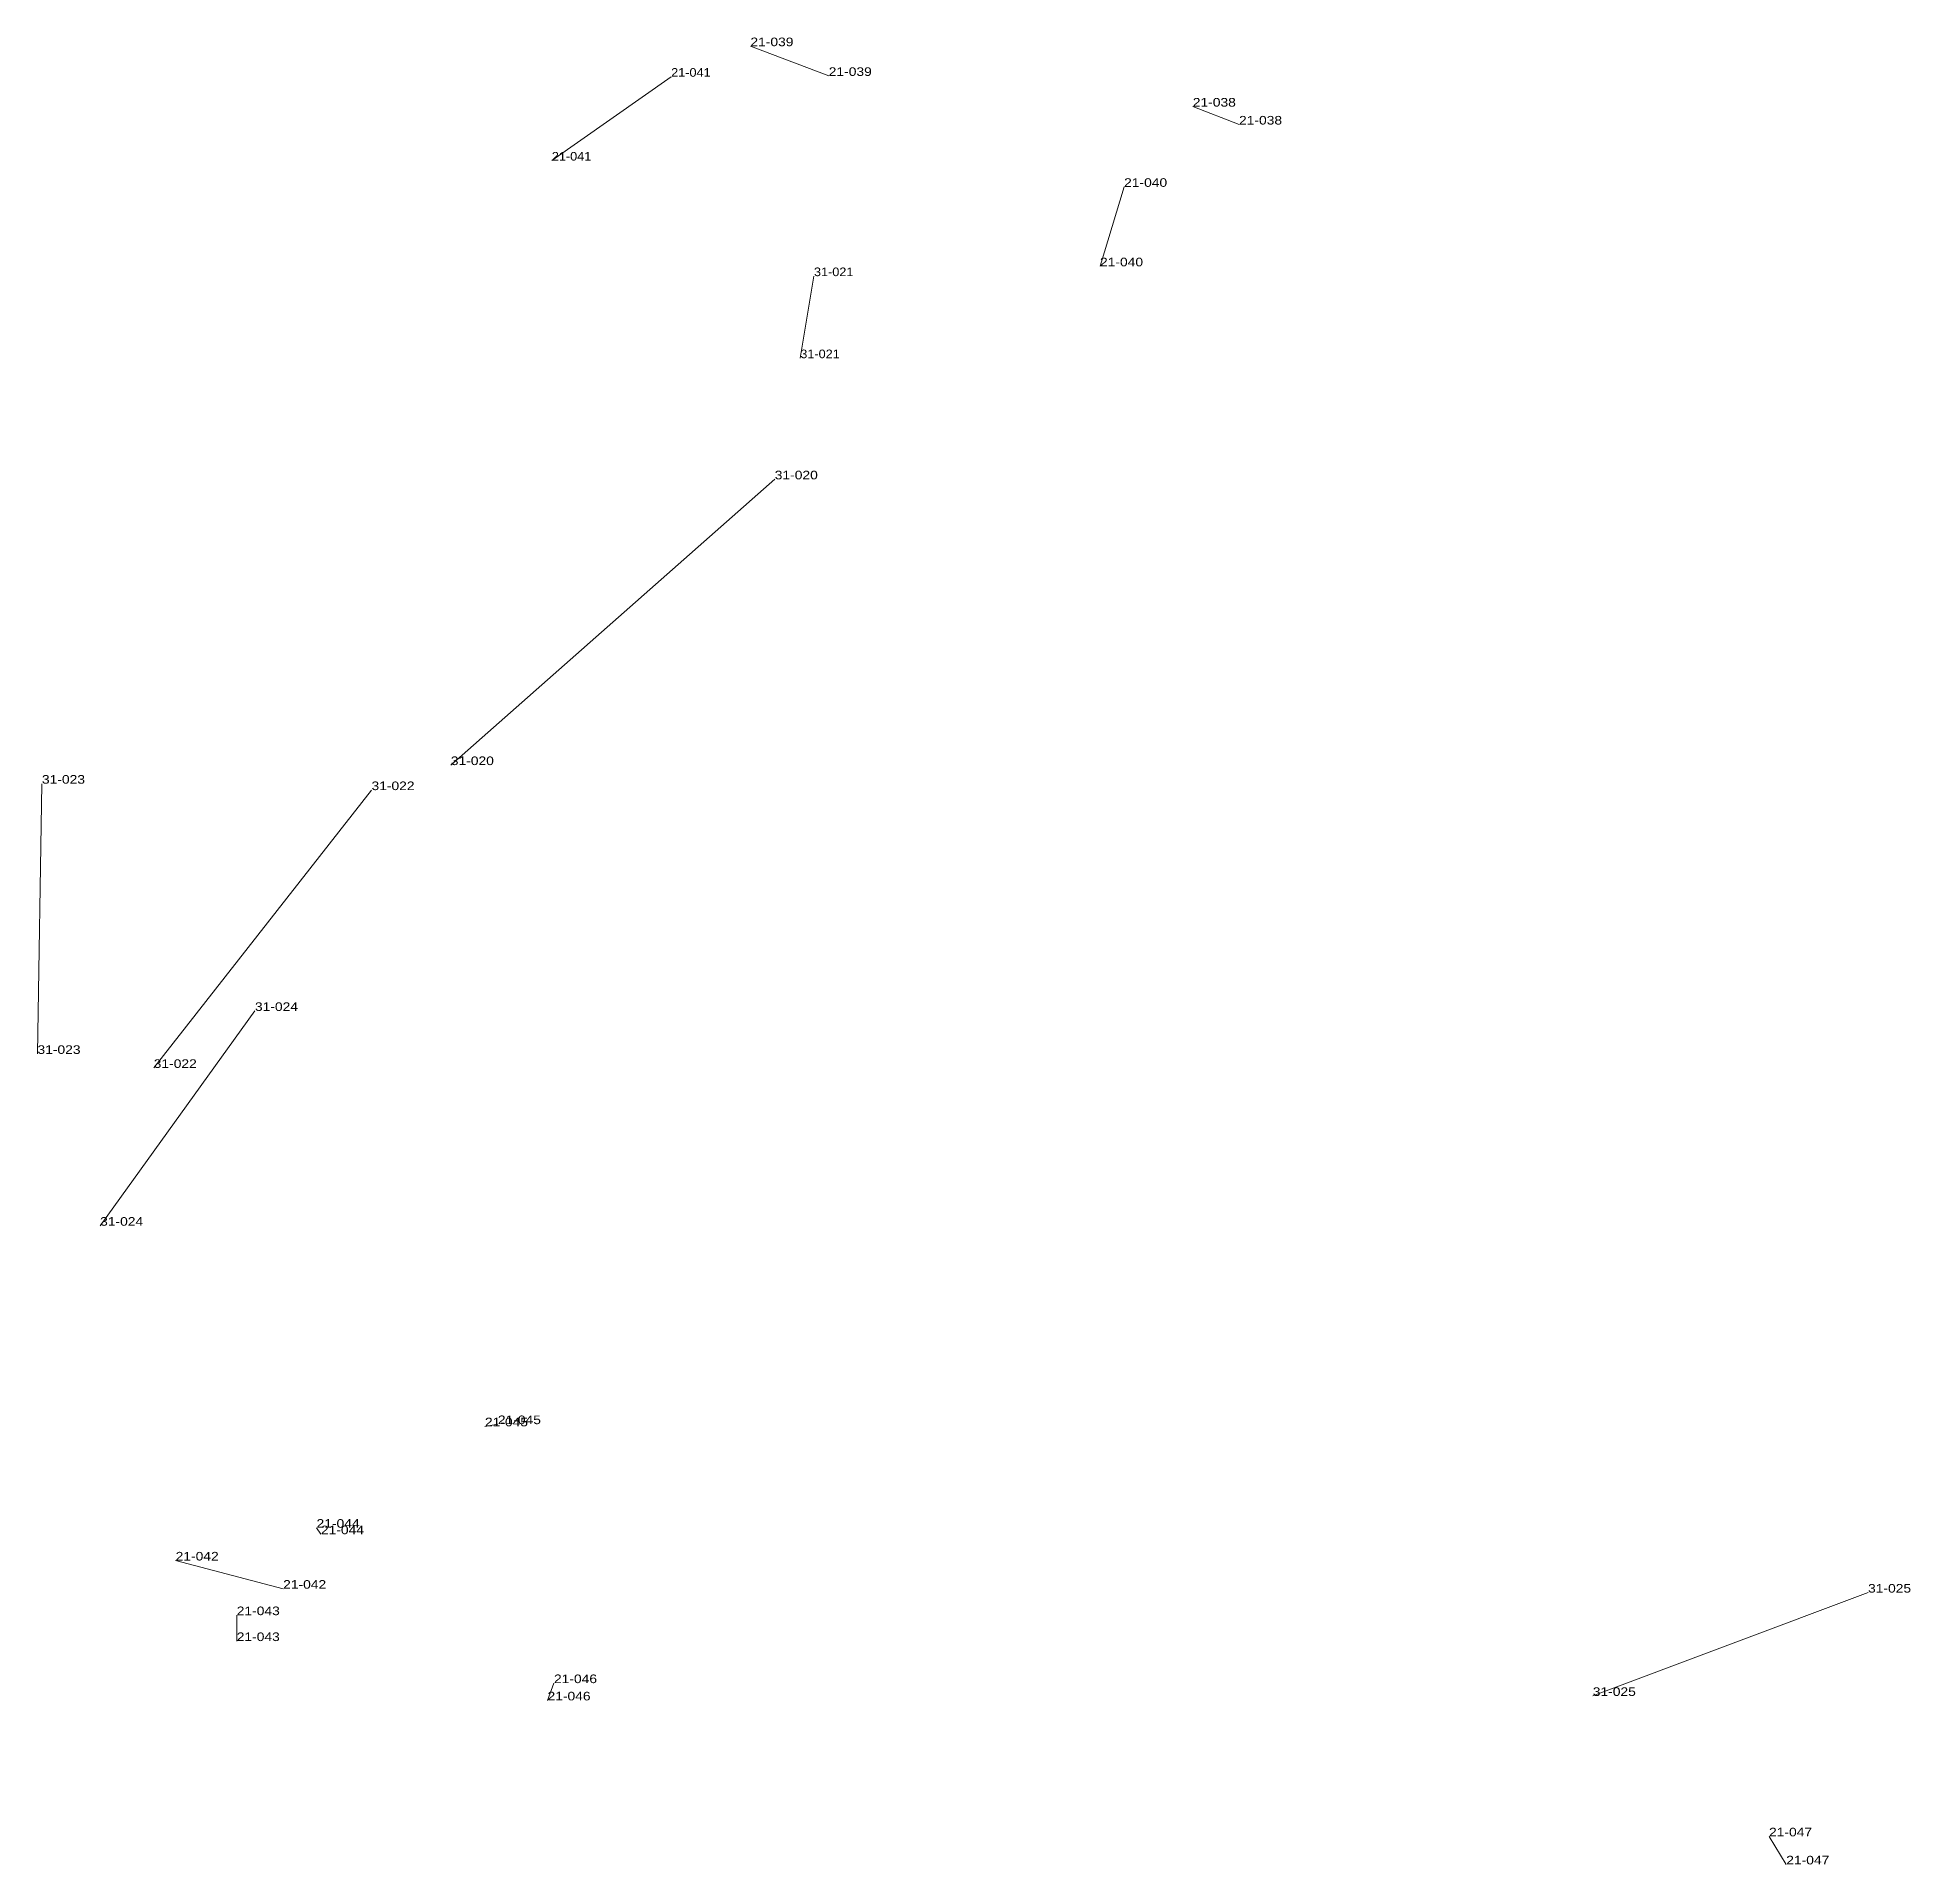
# Model space of a CAD drawing. Header units: metres. Extents: x 571156 to 607184, y 703608 to 727431.
# Drawn here: x 594729.7 to 595164.3, y 710038.9 to 710462.9 of the extents above; entities that cross this region are included whole.
import ezdxf

# ---------------------------------------------------------------- set-up
doc = ezdxf.new("R2010")
doc.units = ezdxf.units.M
doc.header["$LTSCALE"] = 0.8
doc.layers.add('60', color=7, linetype='Continuous', lineweight=13)
doc.layers.add('61', color=7, linetype='Continuous')

msp = doc.modelspace()

# ---------------------------------------------------------------- texts
at = {"layer": '60'}
for s, width, p in [('21-039', 1.2, (594895.09, 710460.84)), ('21-038', 1.2, (594997.75, 710446.82)), ('21-041', 1.1, (594849.01, 710434.3)), ('21-040', 1.2, (594976.22, 710409.76)), ('31-021', 1.1, (594909.84, 710407.48)), ('31-020', 1.2, (594825.57, 710294.02)), ('31-023', 1.2, (594730.69, 710289.7)), ('31-022', 1.2, (594807.16, 710288.21)), ('31-024', 1.2, (594780.12, 710236.96)), ('21-045', 1.2, (594836.49, 710141.08)), ('21-044', 1.2, (594795.43, 710115.53)), ('21-042', 1.2, (594786.66, 710102.89)), ('31-025', 1.2, (595154.45, 710101.98)), ('21-043', 1.2, (594775.89, 710090.74)), ('21-046', 1.2, (594848.01, 710076.97)), ('21-047', 1.2, (595135.47, 710038.91))]:
    msp.add_text(s, height=2, dxfattribs=dict(at, width=width)).set_placement(p)
at = {"layer": '61'}
for s, width, p in [('21-041', 1.1, (594876.7, 710453.75)), ('21-039', 1.2, (594913.27, 710453.94)), ('21-038', 1.2, (595008.48, 710442.66)), ('21-040', 1.2, (594981.81, 710428.2)), ('31-021', 1.1, (594906.67, 710388.44)), ('31-020', 1.2, (594900.74, 710360.33)), ('31-023', 1.2, (594729.65, 710226.99)), ('31-022', 1.2, (594756.63, 710223.74)), ('31-024', 1.2, (594744.19, 710187.12)), ('21-045', 1.2, (594833.49, 710140.57)), ('21-044', 1.2, (594794.42, 710117.04)), ('21-042', 1.2, (594761.72, 710109.43)), ('21-043', 1.2, (594775.89, 710096.75)), ('21-046', 1.2, (594849.51, 710080.98)), ('31-025', 1.2, (595090.57, 710078)), ('21-047', 1.2, (595131.47, 710045.42))]:
    msp.add_text(s, height=2, dxfattribs=dict(at, width=width)).set_placement(p)

# ---------------------------------------------------------------- linework, layer by layer
at = {"layer": '60'}
for p, q in [((594913.27, 710453.94), (594895.09, 710460.84)), ((594876.7, 710453.75), (594849.01, 710434.3)), ((595008.48, 710442.66), (594997.75, 710446.82)), ((594981.81, 710428.2), (594976.22, 710409.76)), ((594906.67, 710388.44), (594909.84, 710407.48)), ((594900.74, 710360.33), (594825.57, 710294.02)), ((594729.65, 710226.99), (594730.69, 710289.7)), ((594756.63, 710223.74), (594807.16, 710288.21)), ((594744.19, 710187.12), (594780.12, 710236.96)), ((594833.49, 710140.57), (594836.49, 710141.08)), ((594794.42, 710117.04), (594795.43, 710115.53)), ((594761.72, 710109.43), (594786.66, 710102.89)), ((595090.57, 710078), (595154.45, 710101.98)), ((594775.89, 710096.75), (594775.89, 710090.74)), ((594849.51, 710080.98), (594848.01, 710076.97)), ((595131.47, 710045.42), (595135.47, 710038.91))]:
    msp.add_line(p, q, dxfattribs=at)

msp.set_redraw_order([(e.dxf.handle, doc.entitydb.next_handle()) for e in msp.query("TEXT MTEXT ATTDEF DIMENSION ARC_DIMENSION")])  # texts and dimensions are drawn at this point

doc.saveas('drawing.dxf')
